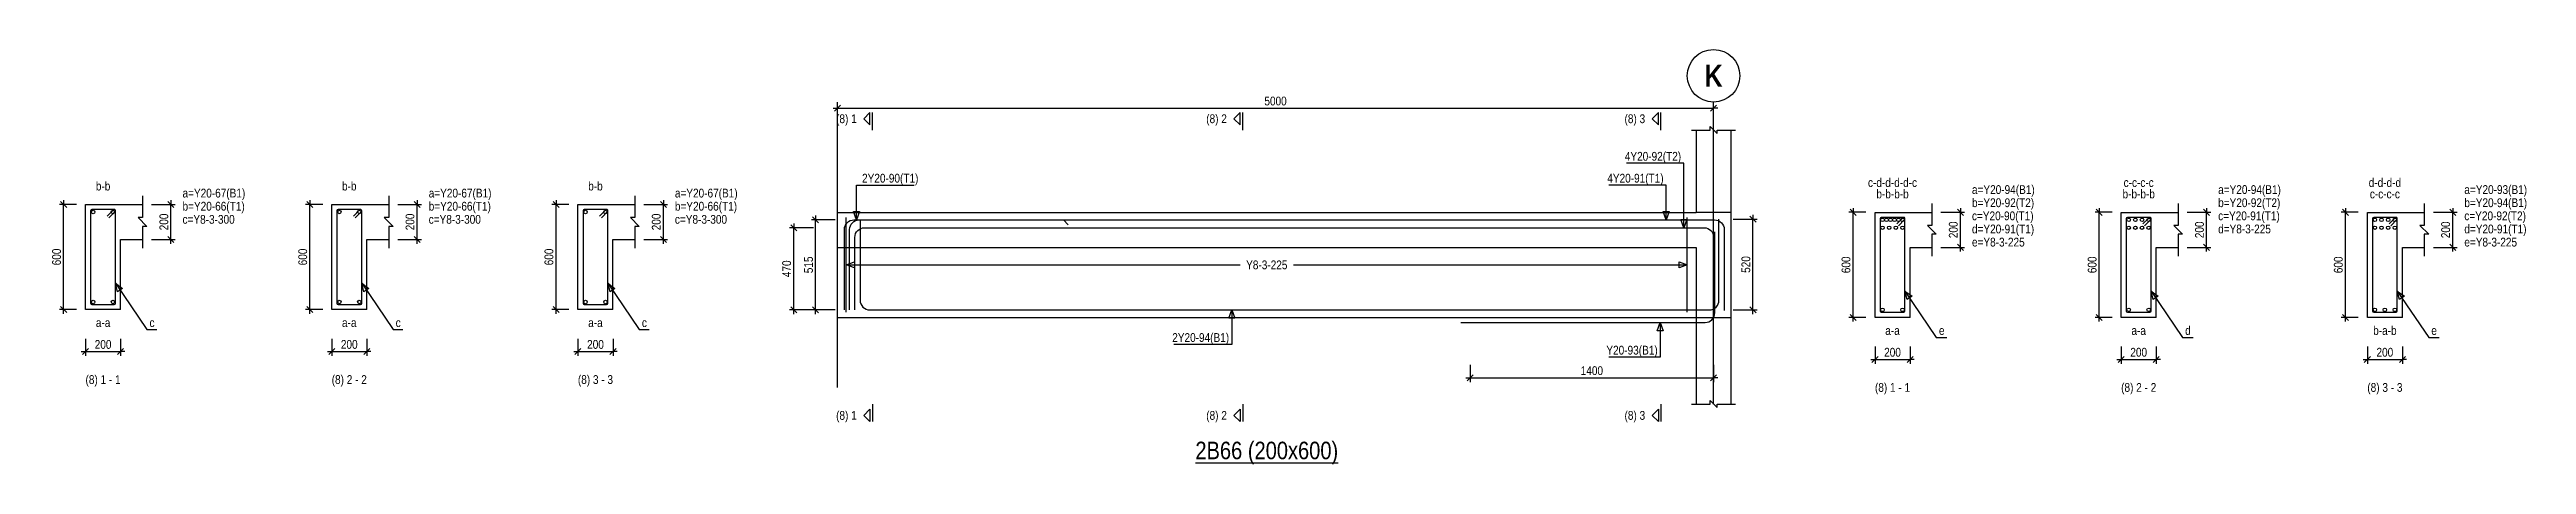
# Model space of a CAD drawing. Extents: x 0 to 206258, y -403073 to 0.
# Drawn here: x 48799 to 77073, y -349194 to -344454 of the extents above; entities that cross this region are included whole.
import ezdxf
from ezdxf.enums import TextEntityAlignment as Align
from ezdxf.lldxf.tags import DXFTag

# ---------------------------------------------------------------- set-up
doc = ezdxf.new("R2010")
doc.units = 0
doc.header["$LTSCALE"] = 1000
for name, color, linetype in [('Axis Circle(Dir 2)', 150, 'Continuous'), ('Axis Label(Dir 1)', 7, 'Continuous'), ('Axis Line(Dir 2)', 150, 'CENTER2'), ('Break Line', 5, 'Continuous'), ('Dimension Line', 5, 'Continuous'), ('Leader Line', 5, 'Continuous'), ('Link Line', 3, 'Continuous'), ('Rebar Kink', 4, 'Continuous'), ('Rebar Label', 6, 'Continuous'), ('Rebar Line', 7, 'Continuous'), ('Section Label', 1, 'Continuous'), ('Section Line', 1, 'Continuous'), ('Top Rebar Label', 6, 'Continuous'), ('Top Rebar Line', 7, 'Continuous')]:
    doc.layers.add(name, color=color, linetype=linetype)
for name, color, linetype, true_color in [('Back Elevation Line', 191, 'HIDDEN2', 0xd4aaff), ('Beam Label(D)', 94, 'Continuous', 0x008100), ('Beam Line(D)', 112, 'Continuous', 0x00bd5e), ('Link Label', 94, 'Continuous', 0x008100)]:
    doc.layers.add(name, color=color, linetype=linetype, true_color=true_color)
doc.styles.add('Axis Label(Dir 1)', font='ARIALNB.TTF', dxfattribs={"height": 250})
doc.styles.add('Beam Label(D)', font='ARIALN.TTF', dxfattribs={"height": 200})
doc.styles.add('Dimension Text', font='ARIALN.TTF', dxfattribs={"height": 100})
doc.styles.add('Link Label', font='ARIALN.TTF', dxfattribs={"height": 100})
doc.styles.add('Rebar Label', font='ARIALN.TTF', dxfattribs={"height": 100})
doc.styles.add('Section Label', font='ARIALN.TTF', dxfattribs={"height": 100})
doc.styles.add('Top Rebar Label', font='ARIALN.TTF', dxfattribs={"height": 100})
tags = doc.linetypes.add('CENTER2', pattern=[1.125, 0.75, -0.125, 0.125, -0.125]).pattern_tags.tags
tags[10:11] = [DXFTag(74, 4), DXFTag(75, 0), DXFTag(340, '0'), DXFTag(46, 0.0), DXFTag(50, 0.0), DXFTag(44, 0.0), DXFTag(45, 0.0)]
tags[8:9] = [DXFTag(74, 4), DXFTag(75, 0), DXFTag(340, '0'), DXFTag(46, 0.0), DXFTag(50, 0.0), DXFTag(44, 0.0), DXFTag(45, 0.0)]
tags[6:7] = [DXFTag(74, 4), DXFTag(75, 0), DXFTag(340, '0'), DXFTag(46, 0.0), DXFTag(50, 0.0), DXFTag(44, 0.0), DXFTag(45, 0.0)]
tags[4:5] = [DXFTag(74, 4), DXFTag(75, 0), DXFTag(340, '0'), DXFTag(46, 0.0), DXFTag(50, 0.0), DXFTag(44, 0.0), DXFTag(45, 0.0)]
tags = doc.linetypes.add('HIDDEN2', pattern=[0.1875, 0.125, -0.0625]).pattern_tags.tags
tags[6:7] = [DXFTag(74, 4), DXFTag(75, 0), DXFTag(340, '0'), DXFTag(46, 0.0), DXFTag(50, 0.0), DXFTag(44, 0.0), DXFTag(45, 0.0)]
tags[4:5] = [DXFTag(74, 4), DXFTag(75, 0), DXFTag(340, '0'), DXFTag(46, 0.0), DXFTag(50, 0.0), DXFTag(44, 0.0), DXFTag(45, 0.0)]
doc.dimstyles.new('BEAM', dxfattribs={"dimtxt": 100, "dimasz": 30, "dimexe": 48.3, "dimexo": 103.5, "dimgap": 30, "dimtad": 1, "dimtoh": 1, "dimdec": 1, "dimlfac": 0.5, "dimdsep": 46, "dimtxsty": 'Dimension Text', "dimblk": 'PCDIM_TICK', "dimcen": 0.09, "dimclrd": 5, "dimclre": 5, "dimclrt": 5, "dimadec": 1, "dimazin": 0, "dimtp": 1, "dimtm": 1, "dimtfac": 1, "dimtdec": 4, "dimtofl": 0, "dimtmove": 0, "dimatfit": 3, "dimfxl": 1, "dimtolj": 1, "dimtzin": 0, "dimarcsym": 0})

msp = doc.modelspace()

# ---------------------------------------------------------------- texts
at = {"layer": 'Axis Label(Dir 1)', "transparency": 33554687, "style": 'Axis Label(Dir 1)'}
msp.add_text('K', height=250, dxfattribs=at).set_placement((67793.964, -344754.284), align=Align.MIDDLE_CENTER)
at = {"layer": 'Beam Label(D)', "transparency": 33554687, "style": 'Beam Label(D)'}
msp.add_text('%%U2B66 (200x600)', height=200, dxfattribs=at).set_placement((62693.964, -348934.284), align=Align.TOP_CENTER)
at = {"layer": 'Link Label', "transparency": 33554687, "style": 'Link Label'}
for s, p in [(' c=Y8-3-300', (50285.055, -346444.284)), (' c=Y8-3-300', (53095.294, -346444.284)), (' c=Y8-3-300', (55905.532, -346444.284)), (' e=Y8-3-225', (70711.963, -346704.284)), (' d=Y8-3-225', (73522.202, -346554.284)), (' e=Y8-3-225', (76332.441, -346704.284)), ('c', (49940.055, -347624.284)), ('c', (52750.294, -347624.284)), ('c', (55560.532, -347624.284)), ('e', (70366.963, -347714.284)), ('d', (73177.202, -347714.284)), ('e', (75987.441, -347714.284))]:
    msp.add_text(s, height=100, dxfattribs=at).set_placement(p)
msp.add_text('Y8-3-225', height=100, dxfattribs=at).set_placement((62693.964, -346914.284), align=Align.MIDDLE_CENTER)
at = {"layer": 'Rebar Label', "transparency": 33554687, "style": 'Rebar Label'}
for s, p in [('b-b', (49410.055, -346094.284)), ('b-b', (52220.294, -346094.284)), ('b-b', (55030.532, -346094.284)), ('c-d-d-d-d-c', (69836.963, -346054.284)), ('b-b-b-b', (69836.963, -346184.284)), ('b-b-b-b', (72647.202, -346184.284)), ('c-c-c-c', (72647.202, -346054.284)), ('d-d-d-d', (75457.441, -346054.284)), ('c-c-c-c', (75457.441, -346184.284)), ('a-a', (49410.055, -347654.284)), ('a-a', (52220.294, -347654.284)), ('a-a', (55030.532, -347654.284)), ('a-a', (69836.963, -347744.284)), ('a-a', (72647.202, -347744.284)), ('b-a-b', (75457.441, -347744.284))]:
    msp.add_text(s, height=100, dxfattribs=at).set_placement(p, align=Align.BOTTOM_CENTER)
for s, p in [(' a=Y20-67(B1)', (50285.055, -346144.284)), (' a=Y20-67(B1)', (53095.294, -346144.284)), (' a=Y20-67(B1)', (55905.532, -346144.284)), (' a=Y20-94(B1)', (70711.963, -346104.284)), (' a=Y20-94(B1)', (73522.202, -346104.284)), (' a=Y20-93(B1)', (76332.441, -346104.284)), (' b=Y20-94(B1)', (76332.441, -346254.284))]:
    msp.add_text(s, height=100, dxfattribs=at).set_placement(p)
for s, p in [(' 2Y20-94(B1)', (62263.964, -347794.284)), (' Y20-93(B1)', (67156.241, -347938.491))]:
    msp.add_text(s, height=100, dxfattribs=at).set_placement(p, align=Align.RIGHT)
at = {"layer": 'Section Label', "transparency": 33554687, "style": 'Section Label'}
for s, p in [('(8) 1', (58013.253, -345244.994)), ('(8) 2', (62238.253, -345244.994)), ('(8) 3', (67013.253, -345244.994)), ('(8) 1', (58013.253, -348633.573)), ('(8) 2', (62238.253, -348633.573)), ('(8) 3', (67013.253, -348633.573))]:
    msp.add_text(s, height=100, dxfattribs=at).set_placement(p, align=Align.MIDDLE_RIGHT)
for s, p in [('(8) 1 - 1', (49410.055, -348304.284)), ('(8) 2 - 2', (52220.294, -348304.284)), ('(8) 3 - 3', (55030.532, -348304.284)), ('(8) 1 - 1', (69836.963, -348394.284)), ('(8) 2 - 2', (72647.202, -348394.284)), ('(8) 3 - 3', (75457.441, -348394.284))]:
    msp.add_text(s, height=100, dxfattribs=at).set_placement(p, align=Align.BOTTOM_CENTER)
at = {"layer": 'Top Rebar Label', "transparency": 33554687, "style": 'Top Rebar Label'}
for s, p in [(' 4Y20-92(T2)', (67423.964, -345724.284)), (' 4Y20-91(T1)', (67223.964, -345974.284))]:
    msp.add_text(s, height=100, dxfattribs=at).set_placement(p, align=Align.RIGHT)
for s, p in [(' 2Y20-90(T1)', (58041.964, -345974.284)), (' b=Y20-66(T1)', (50285.055, -346294.284)), (' b=Y20-66(T1)', (53095.294, -346294.284)), (' b=Y20-66(T1)', (55905.532, -346294.284)), (' c=Y20-90(T1)', (70711.963, -346404.284)), (' b=Y20-92(T2)', (70711.963, -346254.284)), (' c=Y20-91(T1)', (73522.202, -346404.284)), (' b=Y20-92(T2)', (73522.202, -346254.284)), (' c=Y20-92(T2)', (76332.441, -346404.284)), (' d=Y20-91(T1)', (70711.963, -346554.284)), (' d=Y20-91(T1)', (76332.441, -346554.284))]:
    msp.add_text(s, height=100, dxfattribs=at).set_placement(p)

# ---------------------------------------------------------------- blocks, each defined once
blk = doc.blocks.new('PCDIM_TICK')
at = {"layer": 'Dimension Line', "color": 0, "transparency": 33554687}
for p, q in [((1.15, 1.15), (-1.15, -1.15)), ((1.61, 0), (0, 0))]:
    blk.add_line(p, q, dxfattribs=at)
blk = doc.blocks.new('*U4161')
at = {"layer": 'Dimension Line', "color": 5, "true_color": 0x0000ff, "transparency": 16777216}
for p, q in [((49964, -346224), (50233, -346224)), ((50185, -346624), (50185, -346224)), ((49964, -346624), (50233, -346624))]:
    blk.add_line(p, q, dxfattribs=at)
at = {"layer": 'Dimension Line', "color": 5, "true_color": 0x0000ff, "transparency": 16777216, "xscale": 30, "yscale": 30}
for p, rotation in [((50185, -346224), 89.99999999999447), ((50185, -346624), 269.9999999999834)]:
    blk.add_blockref('PCDIM_TICK', p, dxfattribs=dict(at, rotation=rotation))
at = {"layer": 'Dimension Line', "color": 5, "true_color": 0x0000ff, "transparency": 16777216, "insert": (50155, -346424), "char_height": 100, "width": 182.77, "attachment_point": 8, "rotation": 90, "style": 'Dimension Text'}
blk.add_mtext('200', dxfattribs=at)
blk = doc.blocks.new('*U4162')
at = {"layer": 'Dimension Line', "color": 5, "true_color": 0x0000ff, "transparency": 16777216}
for p, q in [((49107, -346224), (48912, -346224)), ((48960, -347424), (48960, -346224)), ((49107, -347424), (48912, -347424))]:
    blk.add_line(p, q, dxfattribs=at)
at = {"layer": 'Dimension Line', "color": 5, "true_color": 0x0000ff, "transparency": 16777216, "xscale": 30, "yscale": 30}
for p, rotation in [((48960, -346224), 89.99999999999447), ((48960, -347424), 269.9999999999834)]:
    blk.add_blockref('PCDIM_TICK', p, dxfattribs=dict(at, rotation=rotation))
at = {"layer": 'Dimension Line', "color": 5, "true_color": 0x0000ff, "transparency": 16777216, "insert": (48930, -346824), "char_height": 100, "width": 181.97, "attachment_point": 8, "rotation": 90, "style": 'Dimension Text'}
blk.add_mtext('600', dxfattribs=at)
blk = doc.blocks.new('*U4163')
at = {"layer": 'Dimension Line', "color": 5, "true_color": 0x0000ff, "transparency": 16777216}
for p, q in [((49210, -347758), (49210, -347953)), ((49610, -347758), (49610, -347953)), ((49210, -347904), (49610, -347904))]:
    blk.add_line(p, q, dxfattribs=at)
at = {"layer": 'Dimension Line', "color": 5, "true_color": 0x0000ff, "transparency": 16777216, "xscale": 30, "yscale": 30, "rotation": 180.0000000000004}
blk.add_blockref('PCDIM_TICK', (49210, -347904), dxfattribs=at)
at = {"layer": 'Dimension Line', "color": 5, "true_color": 0x0000ff, "transparency": 16777216, "xscale": 30, "yscale": 30}
blk.add_blockref('PCDIM_TICK', (49610, -347904), dxfattribs=at)
at = {"layer": 'Dimension Line', "color": 5, "true_color": 0x0000ff, "transparency": 16777216, "insert": (49410, -347874), "char_height": 100, "width": 182.77, "attachment_point": 8, "style": 'Dimension Text'}
blk.add_mtext('200', dxfattribs=at)
blk = doc.blocks.new('*U4164')
at = {"layer": 'Dimension Line', "color": 5, "true_color": 0x0000ff, "transparency": 16777216}
for p, q in [((52774, -346224), (53044, -346224)), ((52995, -346624), (52995, -346224)), ((52774, -346624), (53044, -346624))]:
    blk.add_line(p, q, dxfattribs=at)
at = {"layer": 'Dimension Line', "color": 5, "true_color": 0x0000ff, "transparency": 16777216, "xscale": 30, "yscale": 30}
for p, rotation in [((52995, -346224), 89.99999999999447), ((52995, -346624), 269.9999999999834)]:
    blk.add_blockref('PCDIM_TICK', p, dxfattribs=dict(at, rotation=rotation))
at = {"layer": 'Dimension Line', "color": 5, "true_color": 0x0000ff, "transparency": 16777216, "insert": (52965, -346424), "char_height": 100, "width": 182.77, "attachment_point": 8, "rotation": 90, "style": 'Dimension Text'}
blk.add_mtext('200', dxfattribs=at)
blk = doc.blocks.new('*U4165')
at = {"layer": 'Dimension Line', "color": 5, "true_color": 0x0000ff, "transparency": 16777216}
for p, q in [((51917, -346224), (51722, -346224)), ((51770, -347424), (51770, -346224)), ((51917, -347424), (51722, -347424))]:
    blk.add_line(p, q, dxfattribs=at)
at = {"layer": 'Dimension Line', "color": 5, "true_color": 0x0000ff, "transparency": 16777216, "xscale": 30, "yscale": 30}
for p, rotation in [((51770, -346224), 89.99999999999447), ((51770, -347424), 269.9999999999834)]:
    blk.add_blockref('PCDIM_TICK', p, dxfattribs=dict(at, rotation=rotation))
at = {"layer": 'Dimension Line', "color": 5, "true_color": 0x0000ff, "transparency": 16777216, "insert": (51740, -346824), "char_height": 100, "width": 181.97, "attachment_point": 8, "rotation": 90, "style": 'Dimension Text'}
blk.add_mtext('600', dxfattribs=at)
blk = doc.blocks.new('*U4166')
at = {"layer": 'Dimension Line', "color": 5, "true_color": 0x0000ff, "transparency": 16777216}
for p, q in [((52020, -347758), (52020, -347953)), ((52420, -347758), (52420, -347953)), ((52020, -347904), (52420, -347904))]:
    blk.add_line(p, q, dxfattribs=at)
at = {"layer": 'Dimension Line', "color": 5, "true_color": 0x0000ff, "transparency": 16777216, "xscale": 30, "yscale": 30, "rotation": 180.0000000000004}
blk.add_blockref('PCDIM_TICK', (52020, -347904), dxfattribs=at)
at = {"layer": 'Dimension Line', "color": 5, "true_color": 0x0000ff, "transparency": 16777216, "xscale": 30, "yscale": 30}
blk.add_blockref('PCDIM_TICK', (52420, -347904), dxfattribs=at)
at = {"layer": 'Dimension Line', "color": 5, "true_color": 0x0000ff, "transparency": 16777216, "insert": (52220, -347874), "char_height": 100, "width": 182.77, "attachment_point": 8, "style": 'Dimension Text'}
blk.add_mtext('200', dxfattribs=at)
blk = doc.blocks.new('*U4167')
at = {"layer": 'Dimension Line', "color": 5, "true_color": 0x0000ff, "transparency": 16777216}
for p, q in [((55584, -346224), (55854, -346224)), ((55806, -346624), (55806, -346224)), ((55584, -346624), (55854, -346624))]:
    blk.add_line(p, q, dxfattribs=at)
at = {"layer": 'Dimension Line', "color": 5, "true_color": 0x0000ff, "transparency": 16777216, "xscale": 30, "yscale": 30}
for p, rotation in [((55806, -346224), 89.99999999999447), ((55806, -346624), 269.9999999999834)]:
    blk.add_blockref('PCDIM_TICK', p, dxfattribs=dict(at, rotation=rotation))
at = {"layer": 'Dimension Line', "color": 5, "true_color": 0x0000ff, "transparency": 16777216, "insert": (55776, -346424), "char_height": 100, "width": 182.77, "attachment_point": 8, "rotation": 90, "style": 'Dimension Text'}
blk.add_mtext('200', dxfattribs=at)
blk = doc.blocks.new('*U4168')
at = {"layer": 'Dimension Line', "color": 5, "true_color": 0x0000ff, "transparency": 16777216}
for p, q in [((54727, -346224), (54532, -346224)), ((54581, -347424), (54581, -346224)), ((54727, -347424), (54532, -347424))]:
    blk.add_line(p, q, dxfattribs=at)
at = {"layer": 'Dimension Line', "color": 5, "true_color": 0x0000ff, "transparency": 16777216, "xscale": 30, "yscale": 30}
for p, rotation in [((54581, -346224), 89.99999999999447), ((54581, -347424), 269.9999999999834)]:
    blk.add_blockref('PCDIM_TICK', p, dxfattribs=dict(at, rotation=rotation))
at = {"layer": 'Dimension Line', "color": 5, "true_color": 0x0000ff, "transparency": 16777216, "insert": (54551, -346824), "char_height": 100, "width": 181.97, "attachment_point": 8, "rotation": 90, "style": 'Dimension Text'}
blk.add_mtext('600', dxfattribs=at)
blk = doc.blocks.new('*U4169')
at = {"layer": 'Dimension Line', "color": 5, "true_color": 0x0000ff, "transparency": 16777216}
for p, q in [((54831, -347758), (54831, -347953)), ((55231, -347758), (55231, -347953)), ((54831, -347904), (55231, -347904))]:
    blk.add_line(p, q, dxfattribs=at)
at = {"layer": 'Dimension Line', "color": 5, "true_color": 0x0000ff, "transparency": 16777216, "xscale": 30, "yscale": 30, "rotation": 180.0000000000004}
blk.add_blockref('PCDIM_TICK', (54831, -347904), dxfattribs=at)
at = {"layer": 'Dimension Line', "color": 5, "true_color": 0x0000ff, "transparency": 16777216, "xscale": 30, "yscale": 30}
blk.add_blockref('PCDIM_TICK', (55231, -347904), dxfattribs=at)
at = {"layer": 'Dimension Line', "color": 5, "true_color": 0x0000ff, "transparency": 16777216, "insert": (55031, -347874), "char_height": 100, "width": 182.77, "attachment_point": 8, "style": 'Dimension Text'}
blk.add_mtext('200', dxfattribs=at)
blk = doc.blocks.new('*U4172')
at = {"layer": 'Dimension Line', "color": 5, "true_color": 0x0000ff, "transparency": 16777216}
for p, q in [((65016, -348058), (65016, -348253)), ((67794, -348058), (67794, -348253)), ((65016, -348204), (67794, -348204))]:
    blk.add_line(p, q, dxfattribs=at)
at = {"layer": 'Dimension Line', "color": 5, "true_color": 0x0000ff, "transparency": 16777216, "xscale": 30, "yscale": 30, "rotation": 180.0000000000004}
blk.add_blockref('PCDIM_TICK', (65016, -348204), dxfattribs=at)
at = {"layer": 'Dimension Line', "color": 5, "true_color": 0x0000ff, "transparency": 16777216, "xscale": 30, "yscale": 30}
blk.add_blockref('PCDIM_TICK', (67794, -348204), dxfattribs=at)
at = {"layer": 'Dimension Line', "color": 5, "true_color": 0x0000ff, "transparency": 16777216, "insert": (66405, -348174), "char_height": 100, "width": 238.4, "attachment_point": 8, "style": 'Dimension Text'}
blk.add_mtext('1400', dxfattribs=at)
blk = doc.blocks.new('*U4173')
at = {"layer": 'Dimension Line', "color": 5, "true_color": 0x0000ff, "transparency": 16777216}
for p, q in [((57768, -346400), (57496, -346400)), ((57544, -347428), (57544, -346400)), ((57768, -347428), (57496, -347428))]:
    blk.add_line(p, q, dxfattribs=at)
at = {"layer": 'Dimension Line', "color": 5, "true_color": 0x0000ff, "transparency": 16777216, "xscale": 30, "yscale": 30}
for p, rotation in [((57544, -346400), 89.99999999999447), ((57544, -347428), 269.9999999999834)]:
    blk.add_blockref('PCDIM_TICK', p, dxfattribs=dict(at, rotation=rotation))
at = {"layer": 'Dimension Line', "color": 5, "true_color": 0x0000ff, "transparency": 16777216, "insert": (57514, -346914), "char_height": 100, "width": 182.37, "attachment_point": 8, "rotation": 90, "style": 'Dimension Text'}
blk.add_mtext('515', dxfattribs=at)
blk = doc.blocks.new('*U4174')
at = {"layer": 'Dimension Line', "color": 5, "true_color": 0x0000ff, "transparency": 16777216}
for p, q in [((57518, -346490), (57246, -346490)), ((57294, -347428), (57294, -346490)), ((57518, -347428), (57246, -347428))]:
    blk.add_line(p, q, dxfattribs=at)
at = {"layer": 'Dimension Line', "color": 5, "true_color": 0x0000ff, "transparency": 16777216, "xscale": 30, "yscale": 30}
for p, rotation in [((57294, -346490), 89.99999999999447), ((57294, -347428), 269.9999999999834)]:
    blk.add_blockref('PCDIM_TICK', p, dxfattribs=dict(at, rotation=rotation))
at = {"layer": 'Dimension Line', "color": 5, "true_color": 0x0000ff, "transparency": 16777216, "insert": (57264, -346959), "char_height": 100, "width": 184.72, "attachment_point": 8, "rotation": 90, "style": 'Dimension Text'}
blk.add_mtext('470', dxfattribs=at)
blk = doc.blocks.new('*U4175')
at = {"layer": 'Dimension Line', "color": 5, "true_color": 0x0000ff, "transparency": 16777216}
for p, q in [((68019, -346392), (68292, -346392)), ((68244, -347428), (68244, -346392)), ((68019, -347428), (68292, -347428))]:
    blk.add_line(p, q, dxfattribs=at)
at = {"layer": 'Dimension Line', "color": 5, "true_color": 0x0000ff, "transparency": 16777216, "xscale": 30, "yscale": 30}
for p, rotation in [((68244, -346392), 89.99999999999447), ((68244, -347428), 269.9999999999834)]:
    blk.add_blockref('PCDIM_TICK', p, dxfattribs=dict(at, rotation=rotation))
at = {"layer": 'Dimension Line', "color": 5, "true_color": 0x0000ff, "transparency": 16777216, "insert": (68214, -346910), "char_height": 100, "width": 181.5, "attachment_point": 8, "rotation": 90, "style": 'Dimension Text'}
blk.add_mtext('520', dxfattribs=at)
blk = doc.blocks.new('*U4176')
at = {"layer": 'Dimension Line', "color": 5, "true_color": 0x0000ff, "transparency": 16777216}
for p, q in [((57794, -345271), (57794, -345076)), ((57794, -345124), (67794, -345124)), ((67794, -345271), (67794, -345076))]:
    blk.add_line(p, q, dxfattribs=at)
at = {"layer": 'Dimension Line', "color": 5, "true_color": 0x0000ff, "transparency": 16777216, "xscale": 30, "yscale": 30, "rotation": 180.0000000000004}
blk.add_blockref('PCDIM_TICK', (57794, -345124), dxfattribs=at)
at = {"layer": 'Dimension Line', "color": 5, "true_color": 0x0000ff, "transparency": 16777216, "xscale": 30, "yscale": 30}
blk.add_blockref('PCDIM_TICK', (67794, -345124), dxfattribs=at)
at = {"layer": 'Dimension Line', "color": 5, "true_color": 0x0000ff, "transparency": 16777216, "insert": (62794, -345094), "char_height": 100, "width": 245.98, "attachment_point": 8, "style": 'Dimension Text'}
blk.add_mtext('5000', dxfattribs=at)
blk = doc.blocks.new('*U4177')
at = {"layer": 'Dimension Line', "color": 5, "true_color": 0x0000ff, "transparency": 16777216}
for p, q in [((70390, -346314), (70660, -346314)), ((70612, -346714), (70612, -346314)), ((70390, -346714), (70660, -346714))]:
    blk.add_line(p, q, dxfattribs=at)
at = {"layer": 'Dimension Line', "color": 5, "true_color": 0x0000ff, "transparency": 16777216, "xscale": 30, "yscale": 30}
for p, rotation in [((70612, -346314), 89.99999999999447), ((70612, -346714), 269.9999999999834)]:
    blk.add_blockref('PCDIM_TICK', p, dxfattribs=dict(at, rotation=rotation))
at = {"layer": 'Dimension Line', "color": 5, "true_color": 0x0000ff, "transparency": 16777216, "insert": (70582, -346514), "char_height": 100, "width": 182.77, "attachment_point": 8, "rotation": 90, "style": 'Dimension Text'}
blk.add_mtext('200', dxfattribs=at)
blk = doc.blocks.new('*U4178')
at = {"layer": 'Dimension Line', "color": 5, "true_color": 0x0000ff, "transparency": 16777216}
for p, q in [((69533, -346314), (69339, -346314)), ((69387, -347514), (69387, -346314)), ((69533, -347514), (69339, -347514))]:
    blk.add_line(p, q, dxfattribs=at)
at = {"layer": 'Dimension Line', "color": 5, "true_color": 0x0000ff, "transparency": 16777216, "xscale": 30, "yscale": 30}
for p, rotation in [((69387, -346314), 89.99999999999447), ((69387, -347514), 269.9999999999834)]:
    blk.add_blockref('PCDIM_TICK', p, dxfattribs=dict(at, rotation=rotation))
at = {"layer": 'Dimension Line', "color": 5, "true_color": 0x0000ff, "transparency": 16777216, "insert": (69357, -346914), "char_height": 100, "width": 181.97, "attachment_point": 8, "rotation": 90, "style": 'Dimension Text'}
blk.add_mtext('600', dxfattribs=at)
blk = doc.blocks.new('*U4179')
at = {"layer": 'Dimension Line', "color": 5, "true_color": 0x0000ff, "transparency": 16777216}
for p, q in [((69637, -347848), (69637, -348043)), ((69637, -347994), (70037, -347994)), ((70037, -347848), (70037, -348043))]:
    blk.add_line(p, q, dxfattribs=at)
at = {"layer": 'Dimension Line', "color": 5, "true_color": 0x0000ff, "transparency": 16777216, "xscale": 30, "yscale": 30, "rotation": 180.0000000000004}
blk.add_blockref('PCDIM_TICK', (69637, -347994), dxfattribs=at)
at = {"layer": 'Dimension Line', "color": 5, "true_color": 0x0000ff, "transparency": 16777216, "xscale": 30, "yscale": 30}
blk.add_blockref('PCDIM_TICK', (70037, -347994), dxfattribs=at)
at = {"layer": 'Dimension Line', "color": 5, "true_color": 0x0000ff, "transparency": 16777216, "insert": (69837, -347964), "char_height": 100, "width": 182.77, "attachment_point": 8, "style": 'Dimension Text'}
blk.add_mtext('200', dxfattribs=at)
blk = doc.blocks.new('*U4180')
at = {"layer": 'Dimension Line', "color": 5, "true_color": 0x0000ff, "transparency": 16777216}
for p, q in [((73201, -346314), (73471, -346314)), ((73422, -346714), (73422, -346314)), ((73201, -346714), (73471, -346714))]:
    blk.add_line(p, q, dxfattribs=at)
at = {"layer": 'Dimension Line', "color": 5, "true_color": 0x0000ff, "transparency": 16777216, "xscale": 30, "yscale": 30}
for p, rotation in [((73422, -346314), 89.99999999999447), ((73422, -346714), 269.9999999999834)]:
    blk.add_blockref('PCDIM_TICK', p, dxfattribs=dict(at, rotation=rotation))
at = {"layer": 'Dimension Line', "color": 5, "true_color": 0x0000ff, "transparency": 16777216, "insert": (73392, -346514), "char_height": 100, "width": 182.77, "attachment_point": 8, "rotation": 90, "style": 'Dimension Text'}
blk.add_mtext('200', dxfattribs=at)
blk = doc.blocks.new('*U4181')
at = {"layer": 'Dimension Line', "color": 5, "true_color": 0x0000ff, "transparency": 16777216}
for p, q in [((72344, -346314), (72149, -346314)), ((72197, -347514), (72197, -346314)), ((72344, -347514), (72149, -347514))]:
    blk.add_line(p, q, dxfattribs=at)
at = {"layer": 'Dimension Line', "color": 5, "true_color": 0x0000ff, "transparency": 16777216, "xscale": 30, "yscale": 30}
for p, rotation in [((72197, -346314), 89.99999999999447), ((72197, -347514), 269.9999999999834)]:
    blk.add_blockref('PCDIM_TICK', p, dxfattribs=dict(at, rotation=rotation))
at = {"layer": 'Dimension Line', "color": 5, "true_color": 0x0000ff, "transparency": 16777216, "insert": (72167, -346914), "char_height": 100, "width": 181.97, "attachment_point": 8, "rotation": 90, "style": 'Dimension Text'}
blk.add_mtext('600', dxfattribs=at)
blk = doc.blocks.new('*U4182')
at = {"layer": 'Dimension Line', "color": 5, "true_color": 0x0000ff, "transparency": 16777216}
for p, q in [((72447, -347848), (72447, -348043)), ((72447, -347994), (72847, -347994)), ((72847, -347848), (72847, -348043))]:
    blk.add_line(p, q, dxfattribs=at)
at = {"layer": 'Dimension Line', "color": 5, "true_color": 0x0000ff, "transparency": 16777216, "xscale": 30, "yscale": 30, "rotation": 180.0000000000004}
blk.add_blockref('PCDIM_TICK', (72447, -347994), dxfattribs=at)
at = {"layer": 'Dimension Line', "color": 5, "true_color": 0x0000ff, "transparency": 16777216, "xscale": 30, "yscale": 30}
blk.add_blockref('PCDIM_TICK', (72847, -347994), dxfattribs=at)
at = {"layer": 'Dimension Line', "color": 5, "true_color": 0x0000ff, "transparency": 16777216, "insert": (72647, -347964), "char_height": 100, "width": 182.77, "attachment_point": 8, "style": 'Dimension Text'}
blk.add_mtext('200', dxfattribs=at)
blk = doc.blocks.new('*U4183')
at = {"layer": 'Dimension Line', "color": 5, "true_color": 0x0000ff, "transparency": 16777216}
for p, q in [((76011, -346314), (76281, -346314)), ((76232, -346714), (76232, -346314)), ((76011, -346714), (76281, -346714))]:
    blk.add_line(p, q, dxfattribs=at)
at = {"layer": 'Dimension Line', "color": 5, "true_color": 0x0000ff, "transparency": 16777216, "xscale": 30, "yscale": 30}
for p, rotation in [((76232, -346314), 89.99999999999447), ((76232, -346714), 269.9999999999834)]:
    blk.add_blockref('PCDIM_TICK', p, dxfattribs=dict(at, rotation=rotation))
at = {"layer": 'Dimension Line', "color": 5, "true_color": 0x0000ff, "transparency": 16777216, "insert": (76202, -346514), "char_height": 100, "width": 182.77, "attachment_point": 8, "rotation": 90, "style": 'Dimension Text'}
blk.add_mtext('200', dxfattribs=at)
blk = doc.blocks.new('*U4184')
at = {"layer": 'Dimension Line', "color": 5, "true_color": 0x0000ff, "transparency": 16777216}
for p, q in [((75154, -346314), (74959, -346314)), ((75007, -347514), (75007, -346314)), ((75154, -347514), (74959, -347514))]:
    blk.add_line(p, q, dxfattribs=at)
at = {"layer": 'Dimension Line', "color": 5, "true_color": 0x0000ff, "transparency": 16777216, "xscale": 30, "yscale": 30}
for p, rotation in [((75007, -346314), 89.99999999999447), ((75007, -347514), 269.9999999999834)]:
    blk.add_blockref('PCDIM_TICK', p, dxfattribs=dict(at, rotation=rotation))
at = {"layer": 'Dimension Line', "color": 5, "true_color": 0x0000ff, "transparency": 16777216, "insert": (74977, -346914), "char_height": 100, "width": 181.97, "attachment_point": 8, "rotation": 90, "style": 'Dimension Text'}
blk.add_mtext('600', dxfattribs=at)
blk = doc.blocks.new('*U4185')
at = {"layer": 'Dimension Line', "color": 5, "true_color": 0x0000ff, "transparency": 16777216}
for p, q in [((75257, -347848), (75257, -348043)), ((75257, -347994), (75657, -347994)), ((75657, -347848), (75657, -348043))]:
    blk.add_line(p, q, dxfattribs=at)
at = {"layer": 'Dimension Line', "color": 5, "true_color": 0x0000ff, "transparency": 16777216, "xscale": 30, "yscale": 30, "rotation": 180.0000000000004}
blk.add_blockref('PCDIM_TICK', (75257, -347994), dxfattribs=at)
at = {"layer": 'Dimension Line', "color": 5, "true_color": 0x0000ff, "transparency": 16777216, "xscale": 30, "yscale": 30}
blk.add_blockref('PCDIM_TICK', (75657, -347994), dxfattribs=at)
at = {"layer": 'Dimension Line', "color": 5, "true_color": 0x0000ff, "transparency": 16777216, "insert": (75457, -347964), "char_height": 100, "width": 182.77, "attachment_point": 8, "style": 'Dimension Text'}
blk.add_mtext('200', dxfattribs=at)

# ---------------------------------------------------------------- dimensions: what is measured, and where the dimension line sits
at = {"layer": 'Dimension Line', "transparency": 33554687}
for base, p1, p2, text, picture, middle in [((62793.964, -345124.284), (57793.964, -345374.284), (67793.964, -345374.284), '5000', '*U4176', (62793.964, -345124.284)), ((49410.055, -347904.284), (49210.055, -347654.284), (49610.055, -347654.284), '200', '*U4163', (49410.055, -347904.284)), ((52220.294, -347904.284), (52020.294, -347654.284), (52420.294, -347654.284), '200', '*U4166', (52220.294, -347904.284)), ((55030.532, -347904.284), (54830.532, -347654.284), (55230.532, -347654.284), '200', '*U4169', (55030.532, -347904.284)), ((69836.963, -347994.284), (69636.963, -347744.284), (70036.963, -347744.284), '200', '*U4179', (69836.963, -347994.284)), ((72647.202, -347994.284), (72447.202, -347744.284), (72847.202, -347744.284), '200', '*U4182', (72647.202, -347994.284)), ((75457.441, -347994.284), (75257.441, -347744.284), (75657.441, -347744.284), '200', '*U4185', (75457.441, -347994.284)), ((66404.964, -348204.284), (65015.963, -347954.284), (67793.964, -347954.284), '1400', '*U4172', (66404.964, -348204.284))]:
    dim = msp.add_linear_dim(base=base, p1=p1, p2=p2, text=text, dimstyle='BEAM', override={"dimscale": 1, "dimtxt": 100, "dimasz": 30, "dimexe": 48.3, "dimexo": 103.5, "dimgap": 30, "dimtad": 1, "dimtih": 0, "dimdec": 1, "dimlfac": 0.5, "dimzin": 8, "dimlunit": 2, "dimpost": '', "dimtxsty": 'Dimension Text', "dimblk": 'PCDIM_TICK', "dimse1": 0, "dimse2": 0, "dimsd2": 0, "dimclrd": 5, "dimclre": 5, "dimclrt": 5, "dimaunit": 0, "dimadec": 1, "dimazin": 0, "dimtol": 0, "dimtp": 1, "dimtm": 1, "dimtmove": 0}, dxfattribs=at)
    dim.commit()
    dim.dimension.update_dxf_attribs({"geometry": picture, "text_midpoint": middle})
for base, p1, p2, text, picture, middle in [((48960.055, -346824.284), (49210.055, -347424.284), (49210.055, -346224.284), '600', '*U4162', (48960.055, -346824.284)), ((50185.055, -346424.284), (49860.055, -346624.284), (49860.055, -346224.284), '200', '*U4161', (50185.055, -346424.284)), ((51770.294, -346824.284), (52020.294, -347424.284), (52020.294, -346224.284), '600', '*U4165', (51770.294, -346824.284)), ((52995.294, -346424.284), (52670.294, -346624.284), (52670.294, -346224.284), '200', '*U4164', (52995.294, -346424.284)), ((54580.532, -346824.284), (54830.532, -347424.284), (54830.532, -346224.284), '600', '*U4168', (54580.532, -346824.284)), ((55805.532, -346424.284), (55480.532, -346624.284), (55480.532, -346224.284), '200', '*U4167', (55805.532, -346424.284)), ((57543.964, -346914.284), (57871.964, -347428.284), (57871.964, -346400.284), '515', '*U4173', (57543.964, -346914.284)), ((68243.963, -346910.284), (67915.963, -347428.284), (67915.964, -346392.284), '520', '*U4175', (68243.963, -346910.284)), ((69386.963, -346914.284), (69636.963, -347514.284), (69636.963, -346314.284), '600', '*U4178', (69386.963, -346914.284)), ((70611.963, -346514.284), (70286.963, -346714.284), (70286.963, -346314.284), '200', '*U4177', (70611.963, -346514.284)), ((72197.202, -346914.284), (72447.202, -347514.284), (72447.202, -346314.284), '600', '*U4181', (72197.202, -346914.284)), ((73422.202, -346514.284), (73097.202, -346714.284), (73097.202, -346314.284), '200', '*U4180', (73422.202, -346514.284)), ((75007.441, -346914.284), (75257.441, -347514.284), (75257.441, -346314.284), '600', '*U4184', (75007.441, -346914.284)), ((76232.441, -346514.284), (75907.441, -346714.284), (75907.441, -346314.284), '200', '*U4183', (76232.441, -346514.284)), ((57293.964, -346959.284), (57621.964, -347428.284), (57621.964, -346490.284), '470', '*U4174', (57293.964, -346959.284))]:
    dim = msp.add_linear_dim(base=base, p1=p1, p2=p2, angle=90, text=text, dimstyle='BEAM', override={"dimscale": 1, "dimtxt": 100, "dimasz": 30, "dimexe": 48.3, "dimexo": 103.5, "dimgap": 30, "dimtad": 1, "dimtih": 0, "dimdec": 1, "dimlfac": 0.5, "dimzin": 8, "dimlunit": 2, "dimpost": '', "dimtxsty": 'Dimension Text', "dimblk": 'PCDIM_TICK', "dimse1": 0, "dimse2": 0, "dimsd2": 0, "dimclrd": 5, "dimclre": 5, "dimclrt": 5, "dimaunit": 0, "dimadec": 1, "dimazin": 0, "dimtol": 0, "dimtp": 1, "dimtm": 1, "dimtmove": 0}, dxfattribs=at)
    dim.commit()
    dim.dimension.update_dxf_attribs({"geometry": picture, "text_midpoint": middle})

# ---------------------------------------------------------------- linework, layer by layer
at = {"layer": 'Axis Circle(Dir 2)', "transparency": 33554687}
msp.add_circle((67793.964, -344754.284), 300, dxfattribs=at)
at = {"layer": 'Axis Line(Dir 2)', "transparency": 33554687}
for points in [[(57793.964, -348314.284), (57793.964, -345054.284)], [(67793.964, -348504.284), (67793.964, -345054.284)]]:
    msp.add_lwpolyline(points, dxfattribs=at)
at = {"layer": 'Back Elevation Line', "transparency": 33554687}
for points in [[(57793.964, -346714.284), (57793.964, -346314.284), (67593.964, -346314.284)], [(67993.964, -346314.284), (67593.964, -346314.284)], [(67993.964, -347514.284), (67993.964, -346314.284)], [(57793.964, -346714.284), (67593.964, -346714.284)], [(67593.964, -346714.284), (67593.964, -347514.284)], [(67593.964, -347514.284), (67993.964, -347514.284)]]:
    msp.add_lwpolyline(points, dxfattribs=at)
at = {"layer": 'Beam Line(D)', "transparency": 33554687}
for points in [[(67593.964, -345374.284), (67593.964, -346314.284)], [(67993.964, -346314.284), (67993.964, -345374.284)], [(49210.055, -346224.284), (49610.055, -346224.284)], [(49610.055, -347424.284), (49210.055, -347424.284), (49210.055, -346224.284)], [(49610.055, -346224.284), (49610.055, -346224.284)], [(49610.055, -346224.284), (49860.055, -346224.284)], [(52020.294, -346224.284), (52420.294, -346224.284)], [(52420.294, -347424.284), (52020.294, -347424.284), (52020.294, -346224.284)], [(52420.294, -346224.284), (52420.294, -346224.284)], [(52420.294, -346224.284), (52670.294, -346224.284)], [(54830.532, -346224.284), (55230.532, -346224.284)], [(55230.532, -347424.284), (54830.532, -347424.284), (54830.532, -346224.284)], [(55230.532, -346224.284), (55230.532, -346224.284)], [(55230.532, -346224.284), (55480.532, -346224.284)], [(57793.964, -346314.284), (67593.964, -346314.284)], [(57793.964, -347514.284), (57793.964, -346314.284)], [(67993.964, -348504.284), (67993.964, -346314.284)], [(69636.963, -346314.284), (70036.963, -346314.284)], [(70036.963, -347514.284), (69636.963, -347514.284), (69636.963, -346314.284)], [(70036.963, -346314.284), (70036.963, -346314.284)], [(70036.963, -346314.284), (70286.963, -346314.284)], [(72447.202, -346314.284), (72847.202, -346314.284)], [(72847.202, -347514.284), (72447.202, -347514.284), (72447.202, -346314.284)], [(72847.202, -346314.284), (72847.202, -346314.284)], [(72847.202, -346314.284), (73097.202, -346314.284)], [(75257.441, -346314.284), (75657.441, -346314.284)], [(75657.441, -347514.284), (75257.441, -347514.284), (75257.441, -346314.284)], [(75657.441, -346314.284), (75657.441, -346314.284)], [(75657.441, -346314.284), (75907.441, -346314.284)], [(49610.055, -347424.284), (49610.055, -346624.284), (49860.055, -346624.284)], [(52420.294, -347424.284), (52420.294, -346624.284), (52670.294, -346624.284)], [(55230.532, -347424.284), (55230.532, -346624.284), (55480.532, -346624.284)], [(70036.963, -347514.284), (70036.963, -346714.284), (70286.963, -346714.284)], [(72847.202, -347514.284), (72847.202, -346714.284), (73097.202, -346714.284)], [(75657.441, -347514.284), (75657.441, -346714.284), (75907.441, -346714.284)], [(57793.964, -347514.284), (67593.964, -347514.284)], [(67593.964, -347514.284), (67593.964, -348504.284)]]:
    msp.add_lwpolyline(points, dxfattribs=at)
at = {"layer": 'Break Line', "transparency": 33554687}
for points in [[(67543.964, -345374.284), (67753.964, -345374.284), (67753.964, -345334.284), (67833.964, -345414.284), (67833.964, -345374.284), (68043.964, -345374.284)], [(49860.055, -346124.284), (49860.055, -346374.284), (49810.055, -346374.284), (49910.055, -346474.284), (49860.055, -346474.284), (49860.055, -346724.284)], [(52670.294, -346124.284), (52670.294, -346374.284), (52620.294, -346374.284), (52720.294, -346474.284), (52670.294, -346474.284), (52670.294, -346724.284)], [(55480.532, -346124.284), (55480.532, -346374.284), (55430.532, -346374.284), (55530.532, -346474.284), (55480.532, -346474.284), (55480.532, -346724.284)], [(70286.963, -346214.284), (70286.963, -346464.284), (70236.963, -346464.284), (70336.963, -346564.284), (70286.963, -346564.284), (70286.963, -346814.284)], [(73097.202, -346214.284), (73097.202, -346464.284), (73047.202, -346464.284), (73147.202, -346564.284), (73097.202, -346564.284), (73097.202, -346814.284)], [(75907.441, -346214.284), (75907.441, -346464.284), (75857.441, -346464.284), (75957.441, -346564.284), (75907.441, -346564.284), (75907.441, -346814.284)], [(67543.964, -348504.284), (67753.964, -348504.284), (67753.964, -348464.284), (67833.964, -348544.284), (67833.964, -348504.284), (68043.964, -348504.284)]]:
    msp.add_lwpolyline(points, dxfattribs=at)
at = {"layer": 'Leader Line', "transparency": 33554687}
for points in [[(67453.964, -346490.284), (67453.964, -345754.284), (66798.973, -345754.284)], [(58011.964, -346400.284), (58011.964, -346004.284), (58666.955, -346004.284)], [(67253.964, -346400.284), (67253.964, -346004.284), (66598.973, -346004.284)], [(57977.762, -346306.314), (58046.166, -346306.314), (58011.964, -346400.284), (57977.762, -346306.314)], [(67219.762, -346306.314), (67288.166, -346306.314), (67253.964, -346400.284), (67219.762, -346306.314)], [(67419.762, -346396.314), (67488.166, -346396.314), (67453.964, -346490.284), (67419.762, -346396.314)], [(57893.964, -346914.284), (57987.933, -346880.082), (57987.933, -346948.486), (57893.964, -346914.284), (62389.32, -346914.284)], [(62998.608, -346914.284), (67493.964, -346914.284), (67399.994, -346948.486), (67399.994, -346880.082), (67493.964, -346914.284)], [(49632.996, -347183.009), (49576.311, -347221.297), (49552.055, -347124.284), (49632.996, -347183.009)], [(49552.055, -347124.284), (49910.055, -347654.284), (50023.184, -347654.284)], [(52443.234, -347183.008), (52386.55, -347221.297), (52362.293, -347124.283), (52443.234, -347183.008)], [(52362.293, -347124.283), (52720.294, -347654.284), (52833.423, -347654.284)], [(55253.472, -347183.008), (55196.788, -347221.296), (55172.532, -347124.283), (55253.472, -347183.008)], [(55172.532, -347124.283), (55530.532, -347654.284), (55643.662, -347654.284)], [(62293.964, -347428.284), (62293.964, -347824.284), (61631.29, -347824.284)], [(62328.166, -347522.253), (62259.762, -347522.253), (62293.964, -347428.284), (62328.166, -347522.253)], [(70059.904, -347273.009), (70003.22, -347311.298), (69978.964, -347214.284), (70059.904, -347273.009)], [(69978.964, -347214.284), (70336.963, -347744.284), (70457.775, -347744.284)], [(72870.143, -347273.009), (72813.459, -347311.297), (72789.202, -347214.284), (72870.143, -347273.009)], [(72789.202, -347214.284), (73147.202, -347744.284), (73268.014, -347744.284)], [(75680.381, -347273.008), (75623.697, -347311.297), (75599.44, -347214.283), (75680.381, -347273.008)], [(75599.44, -347214.283), (75957.441, -347744.284), (76078.252, -347744.284)], [(67186.241, -347572.491), (67186.241, -347968.491), (66599.935, -347968.491)], [(67220.443, -347666.46), (67152.039, -347666.46), (67186.241, -347572.491), (67220.443, -347666.46)]]:
    msp.add_lwpolyline(points, dxfattribs=at)
at = {"layer": 'Link Line', "transparency": 33554687}
for p, q in [((57893.964, -347456.284), (57893.964, -346372.284)), ((67493.964, -347456.284), (67493.964, -346372.284))]:
    msp.add_line(p, q, dxfattribs=at)
for points in [[(49477.244, -346376.894), (49547.955, -346306.183, 0.668178638), (49538.055, -346282.284), (49282.055, -346282.284, 0.414213562), (49268.055, -346296.284), (49268.055, -347352.284, 0.414213562), (49282.055, -347366.284), (49538.055, -347366.284, 0.414213562), (49552.055, -347352.284), (49552.055, -346296.284, 0.668178638), (49528.156, -346286.384), (49457.445, -346357.095)], [(52287.483, -346376.894), (52358.193, -346306.183, 0.668178638), (52348.294, -346282.284), (52092.294, -346282.284, 0.414213562), (52078.294, -346296.284), (52078.294, -347352.284, 0.414213562), (52092.294, -347366.284), (52348.294, -347366.284, 0.414213562), (52362.294, -347352.284), (52362.294, -346296.284, 0.668178638), (52338.394, -346286.384), (52267.684, -346357.095)], [(55097.721, -346376.894), (55168.432, -346306.183, 0.668178638), (55158.532, -346282.284), (54902.532, -346282.284, 0.414213562), (54888.532, -346296.284), (54888.532, -347352.284, 0.414213562), (54902.532, -347366.284), (55158.532, -347366.284, 0.414213562), (55172.532, -347352.284), (55172.532, -346296.284, 0.668178638), (55148.633, -346286.384), (55077.922, -346357.095)], [(69904.152, -346466.894), (69974.863, -346396.183, 0.668178638), (69964.963, -346372.284), (69708.963, -346372.284, 0.414213562), (69694.963, -346386.284), (69694.963, -347442.284, 0.414213562), (69708.963, -347456.284), (69964.963, -347456.284, 0.414213562), (69978.963, -347442.284), (69978.963, -346386.284, 0.668178638), (69955.064, -346376.384), (69884.353, -346447.095)], [(72714.391, -346466.894), (72785.102, -346396.183, 0.668178638), (72775.202, -346372.284), (72519.202, -346372.284, 0.414213562), (72505.202, -346386.284), (72505.202, -347442.284, 0.414213562), (72519.202, -347456.284), (72775.202, -347456.284, 0.414213562), (72789.202, -347442.284), (72789.202, -346386.284, 0.668178638), (72765.303, -346376.384), (72694.592, -346447.095)], [(75524.63, -346466.894), (75595.34, -346396.183, 0.668178638), (75585.441, -346372.284), (75329.441, -346372.284, 0.414213562), (75315.441, -346386.284), (75315.441, -347442.284, 0.414213562), (75329.441, -347456.284), (75585.441, -347456.284, 0.414213562), (75599.441, -347442.284), (75599.441, -346386.284, 0.668178638), (75575.541, -346376.384), (75504.831, -346447.095)]]:
    msp.add_lwpolyline(points, format="xyb", dxfattribs=at)
at = {"layer": 'Rebar Kink', "transparency": 33554687}
msp.add_line((60428.532, -346456.852), (60371.964, -346400.284), dxfattribs=at)
at = {"layer": 'Rebar Line', "transparency": 33554687}
for points in [[(58051.964, -346400.284), (58051.964, -347318.328, 0.414213562), (58161.919, -347428.284), (67746.008, -347428.284, 0.414213543), (67855.963, -347318.328), (67855.964, -346392.284)], [(64908.241, -347572.491), (67698.285, -347572.491, 0.414213543), (67808.241, -347462.535), (67808.241, -346536.491)]]:
    msp.add_lwpolyline(points, format="xyb", dxfattribs=at)
for centre in [(49296.055, -346310.284), (49524.055, -346310.284), (52106.294, -346310.284), (52334.294, -346310.284), (54916.532, -346310.284), (55144.532, -346310.284), (69722.963, -346400.284), (69722.963, -346490.284), (69768.563, -346400.284), (69798.963, -346490.284), (69814.163, -346400.284), (69859.763, -346400.284), (69874.963, -346490.284), (69905.363, -346400.284), (69950.963, -346400.284), (69950.963, -346490.284), (72533.202, -346400.284), (72533.202, -346490.284), (72609.202, -346400.284), (72609.202, -346490.284), (72685.202, -346400.284), (72685.202, -346490.284), (72761.202, -346400.284), (72761.202, -346490.284), (75343.441, -346400.284), (75343.441, -346490.284), (75419.441, -346400.284), (75419.441, -346490.284), (75495.441, -346400.284), (75495.441, -346490.284), (75571.441, -346400.284), (75571.441, -346490.284), (49296.055, -347338.284), (49524.055, -347338.284), (52106.294, -347338.284), (52334.294, -347338.284), (54916.532, -347338.284), (55144.532, -347338.284), (69722.963, -347428.284), (69950.963, -347428.284), (72533.202, -347428.284), (72761.202, -347428.284), (75343.441, -347428.284), (75457.441, -347428.284), (75571.441, -347428.284)]:
    msp.add_circle(centre, 20, dxfattribs=at)
at = {"layer": 'Section Line', "transparency": 33554687}
for points in [[(58163.964, -345174.284), (58093.253, -345244.994), (58163.964, -345315.705), (58163.964, -345174.284)], [(58193.964, -345374.284), (58193.964, -345174.284)], [(62388.964, -345174.284), (62318.253, -345244.994), (62388.964, -345315.705), (62388.964, -345174.284)], [(62418.964, -345374.284), (62418.964, -345174.284)], [(67163.963, -345174.284), (67093.253, -345244.994), (67163.963, -345315.705), (67163.963, -345174.284)], [(67193.963, -345374.284), (67193.963, -345174.284)], [(58163.964, -348704.284), (58163.964, -348704.284), (58093.253, -348633.573), (58163.964, -348562.862), (58163.964, -348704.284)], [(58193.964, -348504.284), (58193.964, -348704.284)], [(62388.964, -348704.284), (62388.964, -348704.284), (62318.253, -348633.573), (62388.964, -348562.862), (62388.964, -348704.284)], [(62418.964, -348504.284), (62418.964, -348704.284)], [(67163.963, -348704.284), (67163.963, -348704.284), (67093.253, -348633.573), (67163.963, -348562.862), (67163.963, -348704.284)], [(67193.963, -348504.284), (67193.963, -348704.284)]]:
    msp.add_lwpolyline(points, dxfattribs=at)
at = {"layer": 'Top Rebar Line', "transparency": 33554687}
for points in [[(57871.964, -347428.284), (57871.964, -346510.239, -0.414213562), (57981.919, -346400.284), (60371.964, -346400.284)], [(57931.964, -347428.284), (57931.964, -346510.239, -0.414213562), (58041.919, -346400.284), (67806.008, -346400.284, -0.414213562), (67915.963, -346510.239), (67915.963, -347436.284)], [(57991.964, -347428.284), (57991.964, -346600.239, -0.414213562), (58101.919, -346490.284), (67686.008, -346490.284, -0.414213562), (67795.963, -346600.239), (67795.963, -347436.284)]]:
    msp.add_lwpolyline(points, format="xyb", dxfattribs=at)

msp.set_redraw_order([(e.dxf.handle, doc.entitydb.next_handle()) for e in msp.query("TEXT MTEXT ATTDEF DIMENSION ARC_DIMENSION")])  # texts and dimensions are drawn at this point

doc.saveas('drawing.dxf')
